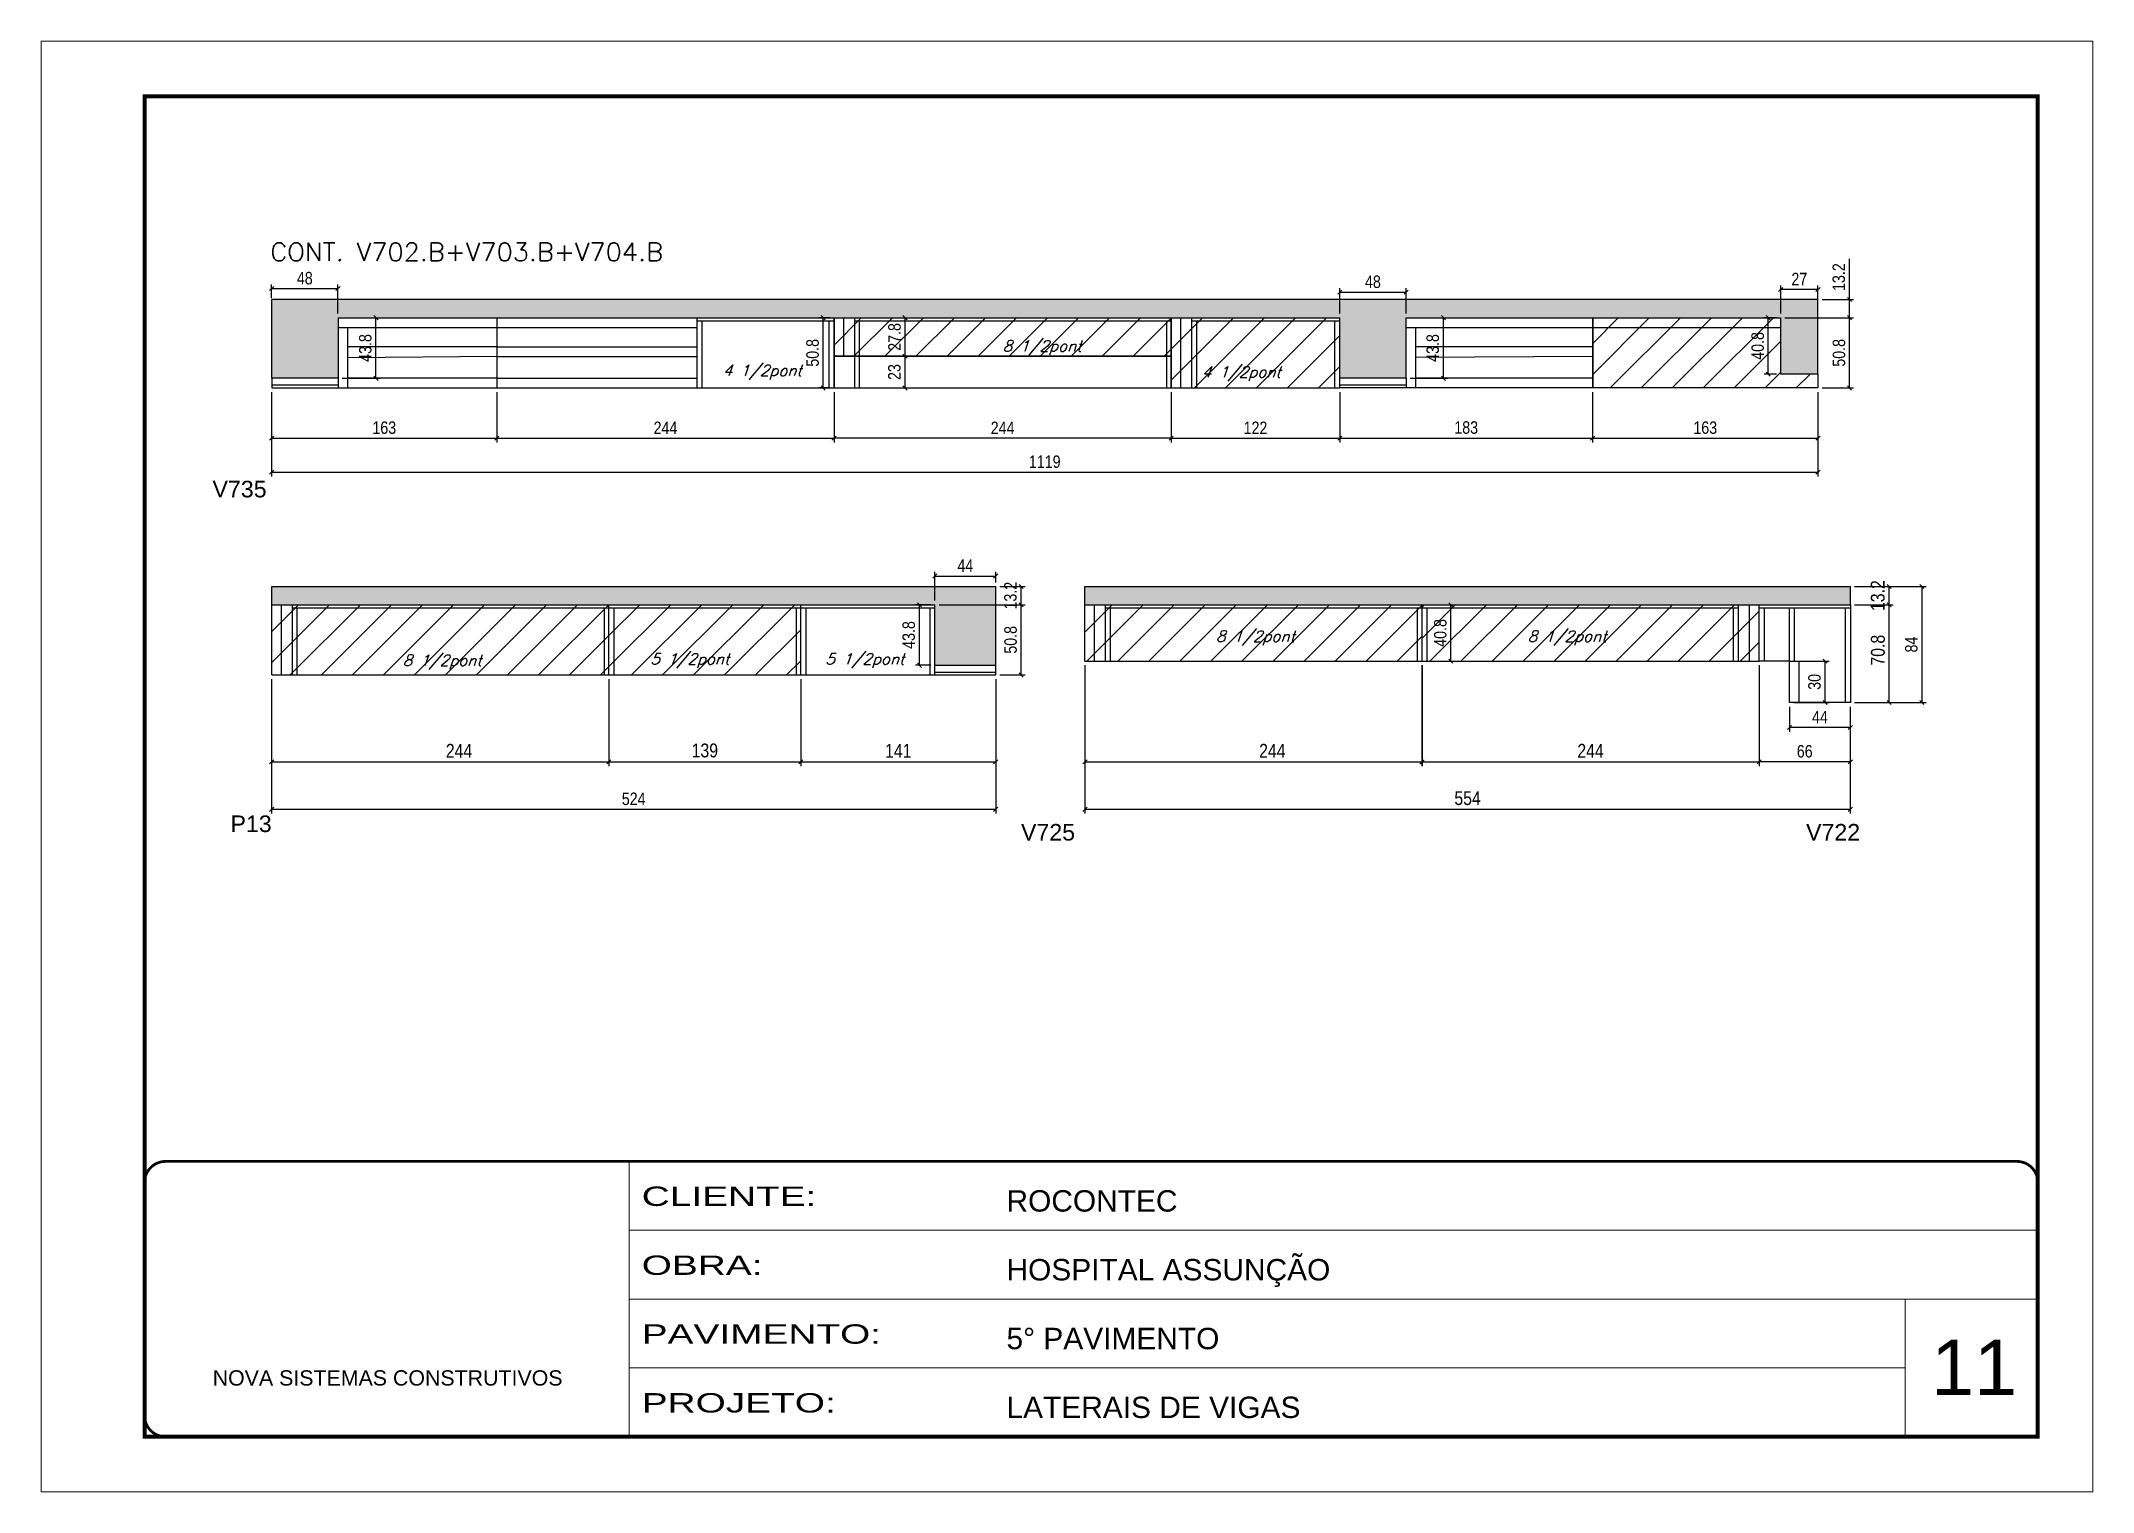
# Model space of a CAD drawing. Extents: x -20960 to -5926, y -2106 to 21915.
# Drawn here: x -9023 to -7538, y 18568 to 19618 of the extents above; entities that cross this region are included whole.
import ezdxf

# ---------------------------------------------------------------- set-up
doc = ezdxf.new("R2010")
doc.units = 0
doc.linetypes.add('CONTINUO', pattern=[0])
doc.linetypes.add('DASHED', pattern=[0.75, 0.5, -0.25])
for name, color, linetype in [('5', 5, 'Continuous'), ('COTA', 241, 'Continuous'), ('Painéis', 200, 'Continuous'), ('Reaproveitamento', 251, 'Continuous'), ('SARR_2.2x7', 40, 'Continuous'), ('SARR_3.5x7', 81, 'Continuous'), ('SARR_EDITAR', 141, 'Continuous'), ('texto', 7, 'Continuous')]:
    doc.layers.add(name, color=color, linetype=linetype)
for name, color, linetype, lineweight in [('CARIMBO', 255, 'Continuous', 9), ('Folhas', 255, 'Continuous', 9), ('Hachura', 251, 'Continuous', 9), ('SARRAFO DE PRESSAO', 251, 'DASHED', 9), ('Texto Seção', 7, 'Continuous', 15)]:
    doc.layers.add(name, color=color, linetype=linetype, lineweight=lineweight)
doc.styles.add('ARIAL', font='arial.ttf')
doc.styles.add('COTA TECNICA', font='techl___.ttf', dxfattribs={"height": 10})
doc.styles.add('COTA TECNICA-50', font='techl___.ttf', dxfattribs={"height": 9})
doc.styles.add('REGUA-120', font='ROMANS.shx', dxfattribs={"height": 15})
doc.styles.add('Romans', font='romans.shx')
doc.styles.get("Standard").update_dxf_attribs({"font": 'arial.ttf'})
doc.styles.add('Tecnologia', font='')
doc.styles.get('Tecnologia').set_extended_font_data('Forgotten Futurist')
doc.dimstyles.new('COTA PAINEL-50', dxfattribs={"dimtxt": 9, "dimasz": 3, "dimexe": 3, "dimexo": 3, "dimgap": 3, "dimtad": 1, "dimdec": 1, "dimzin": 12, "dimdsep": 46, "dimtxsty": 'COTA TECNICA-50', "dimblk1": 'OBLIQUE', "dimblk2": 'OBLIQUE', "dimsah": 1, "dimcen": 0.9, "dimclrd": 4, "dimclre": 4, "dimclrt": 240, "dimadec": 1, "dimazin": 3, "dimtfac": 1, "dimtdec": 1, "dimtmove": 0, "dimatfit": 3, "dimfxl": 1, "dimtolj": 1, "dimtzin": 12, "dimarcsym": 0})
doc.dimstyles.new('PAINEL', dxfattribs={"dimtxt": 10, "dimasz": 3, "dimexe": 3, "dimexo": 3, "dimgap": 3, "dimtad": 1, "dimdec": 1, "dimzin": 12, "dimdsep": 46, "dimtxsty": 'COTA TECNICA', "dimblk1": 'OBLIQUE', "dimblk2": 'OBLIQUE', "dimsah": 1, "dimcen": 0.9, "dimclrd": 4, "dimclre": 4, "dimclrt": 240, "dimadec": 1, "dimazin": 3, "dimtfac": 1, "dimtdec": 1, "dimtmove": 0, "dimatfit": 3, "dimfxl": 1, "dimtolj": 1, "dimtzin": 12, "dimarcsym": 0})
pattern_1 = [(45, (-3531.162, 1731.31), (-11.22532, 11.22532), [])]
pattern_2 = [(45, (-4656.934, 1523.6), (-11.22532, 11.22532), [])]

msp = doc.modelspace()

# ---------------------------------------------------------------- texts
at = {"layer": '5', "linetype": 'Continuous'}
for s, p in [('V735', (-8899.4, 19288)), ('P13', (-8886.38, 19045.81)), ('V725', (-8314.3, 19039.66)), ('V722', (-7746.13, 19039.66))]:
    msp.add_text(s, height=12, rotation=0.00004, dxfattribs=at).set_placement(p)
at = {"layer": 'CARIMBO', "style": 'ARIAL'}
msp.add_text('11', height=40, dxfattribs=at).set_placement((-7655.64, 18638.38))
at = {"layer": 'texto', "color": 2, "char_height": 8, "attachment_point": 5, "style": 'Romans'}
for s, insert in [('{\\Q19;\\C256;8 1/2pont}', (-8299.03, 19396.25)), ('{\\Q19;\\C256;4 1/2pont}', (-8501.5, 19378.51)), ('{\\Q19;\\C256;4 1/2pont}', (-8154.83, 19377.48)), ('{\\Q19;\\C256;8 1/2pont}', (-8144.66, 19186.17)), ('{\\Q19;\\C256;8 1/2pont}', (-7919.08, 19186.17)), ('{\\Q19;\\C256;8 1/2pont}', (-8733.17, 19168.74)), ('{\\Q19;\\C256;5 1/2pont}', (-8553.94, 19169.79)), ('{\\Q19;\\C256;5 1/2pont}', (-8427.25, 19169.79))]:
    msp.add_mtext(s, dxfattribs=dict(at, insert=insert))
at = {"layer": 'Texto Seção', "style": 'REGUA-120', "width": 1.05}
msp.add_text('CONT. V702.B+V703.B+V704.B', height=13, dxfattribs=at).set_placement((-8857.61, 19459.12))

# ---------------------------------------------------------------- blocks, each defined once
blk = doc.blocks.new('9999999999')
at = {"color": 30, "linetype": 'CONTINUO'}
for p, q in [((98564.6, 34230.2), (98564.6, 34429.4)), ((98564.6, 34379.6), (99584, 34379.6)), ((98564.6, 34329.8), (99488, 34329.8)), ((99584, 34329.8), (99488, 34329.8)), ((99488, 34329.8), (99488, 34230.2)), ((98564.6, 34280), (99488, 34280))]:
    blk.add_line(p, q, dxfattribs=at)
at = {"color": 30, "linetype": 'CONTINUO', "const_width": 2}
blk.add_lwpolyline([(99584, 34230.2), (99584, 34414.4, 0.414214), (99569, 34429.4), (98229, 34429.4, 0.414214), (98214, 34414.4), (98214, 34245.2, 0.414214), (98229, 34230.2), (99584, 34230.2)], format="xyb", dxfattribs=at)
at = {"layer": 'Folhas'}
blk.add_lwpolyline([(98139, 34190.2), (99624, 34190.2), (99624, 35240.2), (98139, 35240.2)], close=True, dxfattribs=at)
at = {"layer": 'Folhas', "color": 30, "const_width": 3}
blk.add_lwpolyline([(98214, 34230.2), (99584, 34230.2), (99584, 35200.2), (98214, 35200.2)], close=True, dxfattribs=at)
at = {"color": 7, "linetype": 'Continuous', "ltscale": 5, "style": 'ARIAL'}
for s, height, p in [('ROCONTEC', 15.48, (98837.7, 34393.1)), ('HOSPITAL ASSUNÇÃO', 15.483, (98837.7, 34343.3)), ('5° PAVIMENTO', 15.483, (98837.7, 34293.5)), ('NOVA SISTEMAS CONSTRUTIVOS', 11.059, (98263.2, 34267.2)), ('LATERAIS DE VIGAS', 15.483, (98837.7, 34243.7))]:
    blk.add_text(s, height=height, dxfattribs=at).set_placement(p)
at = {"layer": 'Folhas', "color": 7, "style": 'Tecnologia', "width": 1.5}
for s, p in [('CLIENTE:', (98573.7, 34397.2)), ('OBRA:', (98573.7, 34347.3)), ('PAVIMENTO:', (98573.7, 34297.5)), ('PROJETO:', (98573.7, 34247.7))]:
    blk.add_text(s, height=14, dxfattribs=at).set_placement(p)
blk = doc.blocks.new('_Oblique')
at = {"color": 0, "linetype": 'ByBlock', "lineweight": -2}
blk.add_line((-0.5, -0.5), (0.5, 0.5), dxfattribs=at)
blk = doc.blocks.new('*D180')
at = {"layer": 'COTA', "color": 4, "lineweight": -2, "transparency": 16777216}
for p, q in [((-7900.6, 19364.2), (-7900.6, 19327.8)), ((-7737.5, 19364.2), (-7737.5, 19327.8)), ((-7900.6, 19330.8), (-7737.5, 19330.8))]:
    blk.add_line(p, q, dxfattribs=at)
at = {"layer": 'Defpoints', "color": 0, "transparency": 16777216}
for p in [(-7900.6, 19367.2), (-7737.5, 19367.2), (-7737.5, 19330.8)]:
    blk.add_point(p, dxfattribs=at)
at = {"layer": 'COTA', "color": 4, "lineweight": -2, "transparency": 16777216, "xscale": 3, "yscale": 3, "zscale": 3, "rotation": 180}
blk.add_blockref('_Oblique', (-7900.6, 19330.8), dxfattribs=at)
at = {"layer": 'COTA', "color": 4, "lineweight": -2, "transparency": 16777216, "xscale": 3, "yscale": 3, "zscale": 3}
blk.add_blockref('_Oblique', (-7737.5, 19330.8), dxfattribs=at)
at = {"layer": 'COTA', "color": 240, "transparency": 16777216, "insert": (-7819.1, 19338.4), "char_height": 9, "attachment_point": 5, "style": 'COTA TECNICA-50'}
blk.add_mtext('\\A1;163', dxfattribs=at)
blk = doc.blocks.new('*D181')
at = {"layer": 'COTA', "color": 4, "lineweight": -2, "transparency": 16777216}
for p, q in [((-7761.5, 19418), (-7711.7, 19418)), ((-7714.7, 19367.2), (-7714.7, 19418)), ((-7734.5, 19367.2), (-7711.7, 19367.2))]:
    blk.add_line(p, q, dxfattribs=at)
at = {"layer": 'Defpoints', "color": 0, "transparency": 16777216}
for p in [(-7764.5, 19418), (-7714.7, 19418), (-7737.5, 19367.2)]:
    blk.add_point(p, dxfattribs=at)
at = {"layer": 'COTA', "color": 4, "lineweight": -2, "transparency": 16777216, "xscale": 3, "yscale": 3, "zscale": 3}
for p, rotation in [((-7714.7, 19418), 90), ((-7714.7, 19367.2), 270)]:
    blk.add_blockref('_Oblique', p, dxfattribs=dict(at, rotation=rotation))
at = {"layer": 'COTA', "color": 240, "transparency": 16777216, "insert": (-7722.3, 19392.6), "char_height": 9, "attachment_point": 5, "rotation": 90, "style": 'COTA TECNICA-50'}
blk.add_mtext('\\A1;50.8', dxfattribs=at)
blk = doc.blocks.new('*D212')
at = {"layer": 'COTA', "color": 4, "lineweight": -2, "transparency": 16777216}
for p, q in [((-8083.6, 19364.2), (-8083.6, 19327.8)), ((-7900.6, 19364.2), (-7900.6, 19327.8)), ((-8083.6, 19330.8), (-7900.6, 19330.8))]:
    blk.add_line(p, q, dxfattribs=at)
at = {"layer": 'Defpoints', "color": 0, "transparency": 16777216}
for p in [(-8083.6, 19367.2), (-7900.6, 19367.2), (-7900.6, 19330.8)]:
    blk.add_point(p, dxfattribs=at)
at = {"layer": 'COTA', "color": 4, "lineweight": -2, "transparency": 16777216, "xscale": 3, "yscale": 3, "zscale": 3, "rotation": 180}
blk.add_blockref('_Oblique', (-8083.6, 19330.8), dxfattribs=at)
at = {"layer": 'COTA', "color": 4, "lineweight": -2, "transparency": 16777216, "xscale": 3, "yscale": 3, "zscale": 3}
blk.add_blockref('_Oblique', (-7900.6, 19330.8), dxfattribs=at)
at = {"layer": 'COTA', "color": 240, "transparency": 16777216, "insert": (-7992.1, 19338.5), "char_height": 9, "attachment_point": 5, "style": 'COTA TECNICA-50'}
blk.add_mtext('\\A1;183', dxfattribs=at)
blk = doc.blocks.new('*D213')
at = {"layer": 'COTA', "color": 4, "lineweight": -2, "transparency": 16777216}
for p, q in [((-8032.6, 19418), (-8005.5, 19418)), ((-8008.5, 19374.2), (-8008.5, 19418)), ((-8032.6, 19374.2), (-8005.5, 19374.2))]:
    blk.add_line(p, q, dxfattribs=at)
at = {"layer": 'Defpoints', "color": 0, "transparency": 16777216}
for p in [(-8035.6, 19418), (-8008.5, 19418), (-8035.6, 19374.2)]:
    blk.add_point(p, dxfattribs=at)
at = {"layer": 'COTA', "color": 4, "lineweight": -2, "transparency": 16777216, "xscale": 3, "yscale": 3, "zscale": 3}
for p, rotation in [((-8008.5, 19418), 90), ((-8008.5, 19374.2), 270)]:
    blk.add_blockref('_Oblique', p, dxfattribs=dict(at, rotation=rotation))
at = {"layer": 'COTA', "color": 240, "transparency": 16777216, "insert": (-8016.3, 19396.1), "char_height": 9, "attachment_point": 5, "rotation": 90, "style": 'COTA TECNICA-50'}
blk.add_mtext('\\A1;43.8', dxfattribs=at)
blk = doc.blocks.new('*D214')
at = {"layer": 'COTA', "color": 4, "lineweight": -2, "transparency": 16777216}
for p, q in [((-8205.6, 19364.2), (-8205.6, 19327.8)), ((-8083.6, 19364.2), (-8083.6, 19327.8)), ((-8205.6, 19330.8), (-8083.6, 19330.8))]:
    blk.add_line(p, q, dxfattribs=at)
at = {"layer": 'Defpoints', "color": 0, "transparency": 16777216}
for p in [(-8205.6, 19367.2), (-8083.6, 19367.2), (-8083.6, 19330.8)]:
    blk.add_point(p, dxfattribs=at)
at = {"layer": 'COTA', "color": 4, "lineweight": -2, "transparency": 16777216, "xscale": 3, "yscale": 3, "zscale": 3, "rotation": 180}
blk.add_blockref('_Oblique', (-8205.6, 19330.8), dxfattribs=at)
at = {"layer": 'COTA', "color": 4, "lineweight": -2, "transparency": 16777216, "xscale": 3, "yscale": 3, "zscale": 3}
blk.add_blockref('_Oblique', (-8083.6, 19330.8), dxfattribs=at)
at = {"layer": 'COTA', "color": 240, "transparency": 16777216, "insert": (-8144.6, 19338.3), "char_height": 9, "attachment_point": 5, "style": 'COTA TECNICA-50'}
blk.add_mtext('\\A1;122', dxfattribs=at)
blk = doc.blocks.new('*D182')
at = {"layer": 'COTA', "color": 4, "lineweight": -2, "transparency": 16777216}
for p, q in [((-8449.6, 19364.2), (-8449.6, 19327.8)), ((-8205.6, 19364.2), (-8205.6, 19327.8)), ((-8205.6, 19330.8), (-8449.6, 19330.8))]:
    blk.add_line(p, q, dxfattribs=at)
at = {"layer": 'Defpoints', "color": 0, "transparency": 16777216}
for p in [(-8449.6, 19367.2), (-8205.6, 19367.2), (-8449.6, 19330.8)]:
    blk.add_point(p, dxfattribs=at)
at = {"layer": 'COTA', "color": 4, "lineweight": -2, "transparency": 16777216, "xscale": 3, "yscale": 3, "zscale": 3, "rotation": 180}
blk.add_blockref('_Oblique', (-8449.6, 19330.8), dxfattribs=at)
at = {"layer": 'COTA', "color": 4, "lineweight": -2, "transparency": 16777216, "xscale": 3, "yscale": 3, "zscale": 3}
blk.add_blockref('_Oblique', (-8205.6, 19330.8), dxfattribs=at)
at = {"layer": 'COTA', "color": 240, "transparency": 16777216, "insert": (-8327.6, 19338.3), "char_height": 9, "attachment_point": 5, "style": 'COTA TECNICA-50'}
blk.add_mtext('\\A1;244', dxfattribs=at)
blk = doc.blocks.new('*D215')
at = {"layer": 'COTA', "color": 4, "lineweight": -2, "transparency": 16777216}
for p, q in [((-8693.6, 19364.2), (-8693.6, 19327.8)), ((-8449.6, 19364.2), (-8449.6, 19327.8)), ((-8693.6, 19330.8), (-8449.6, 19330.8))]:
    blk.add_line(p, q, dxfattribs=at)
at = {"layer": 'Defpoints', "color": 0, "transparency": 16777216}
for p in [(-8693.6, 19367.2), (-8449.6, 19367.2), (-8449.6, 19330.8)]:
    blk.add_point(p, dxfattribs=at)
at = {"layer": 'COTA', "color": 4, "lineweight": -2, "transparency": 16777216, "xscale": 3, "yscale": 3, "zscale": 3, "rotation": 180}
blk.add_blockref('_Oblique', (-8693.6, 19330.8), dxfattribs=at)
at = {"layer": 'COTA', "color": 4, "lineweight": -2, "transparency": 16777216, "xscale": 3, "yscale": 3, "zscale": 3}
blk.add_blockref('_Oblique', (-8449.6, 19330.8), dxfattribs=at)
at = {"layer": 'COTA', "color": 240, "transparency": 16777216, "insert": (-8571.6, 19338.3), "char_height": 9, "attachment_point": 5, "style": 'COTA TECNICA-50'}
blk.add_mtext('\\A1;244', dxfattribs=at)
blk = doc.blocks.new('*D216')
at = {"layer": 'COTA', "color": 4, "lineweight": -2, "transparency": 16777216}
for p, q in [((-8805.6, 19418), (-8778.1, 19418)), ((-8781.1, 19374.2), (-8781.1, 19418)), ((-8805.6, 19374.2), (-8778.1, 19374.2))]:
    blk.add_line(p, q, dxfattribs=at)
at = {"layer": 'Defpoints', "color": 0, "transparency": 16777216}
for p in [(-8808.6, 19418), (-8781.1, 19418), (-8808.6, 19374.2)]:
    blk.add_point(p, dxfattribs=at)
at = {"layer": 'COTA', "color": 4, "lineweight": -2, "transparency": 16777216, "xscale": 3, "yscale": 3, "zscale": 3}
for p, rotation in [((-8781.1, 19418), 90), ((-8781.1, 19374.2), 270)]:
    blk.add_blockref('_Oblique', p, dxfattribs=dict(at, rotation=rotation))
at = {"layer": 'COTA', "color": 240, "transparency": 16777216, "insert": (-8788.8, 19396.1), "char_height": 9, "attachment_point": 5, "rotation": 90, "style": 'COTA TECNICA-50'}
blk.add_mtext('\\A1;43.8', dxfattribs=at)
blk = doc.blocks.new('*D217')
at = {"layer": 'COTA', "color": 4, "lineweight": -2, "transparency": 16777216}
for p, q in [((-8856.6, 19432.2), (-8856.6, 19442.1)), ((-8856.6, 19439.1), (-8808.6, 19439.1)), ((-8808.6, 19421), (-8808.6, 19442.1))]:
    blk.add_line(p, q, dxfattribs=at)
at = {"layer": 'Defpoints', "color": 0, "transparency": 16777216}
for p in [(-8808.6, 19439.1), (-8856.6, 19429.2), (-8808.6, 19418)]:
    blk.add_point(p, dxfattribs=at)
at = {"layer": 'COTA', "color": 4, "lineweight": -2, "transparency": 16777216, "xscale": 3, "yscale": 3, "zscale": 3, "rotation": 180}
blk.add_blockref('_Oblique', (-8856.6, 19439.1), dxfattribs=at)
at = {"layer": 'COTA', "color": 4, "lineweight": -2, "transparency": 16777216, "xscale": 3, "yscale": 3, "zscale": 3}
blk.add_blockref('_Oblique', (-8808.6, 19439.1), dxfattribs=at)
at = {"layer": 'COTA', "color": 240, "transparency": 16777216, "insert": (-8832.6, 19446.6), "char_height": 9, "attachment_point": 5, "style": 'COTA TECNICA-50'}
blk.add_mtext('\\A1;48', dxfattribs=at)
blk = doc.blocks.new('*D218')
at = {"layer": 'COTA', "color": 4, "lineweight": -2, "transparency": 16777216}
for p, q in [((-8083.6, 19421), (-8083.6, 19439.5)), ((-8035.6, 19421), (-8035.6, 19439.5)), ((-8083.6, 19436.5), (-8035.6, 19436.5))]:
    blk.add_line(p, q, dxfattribs=at)
at = {"layer": 'Defpoints', "color": 0, "transparency": 16777216}
for p in [(-8035.6, 19436.5), (-8083.6, 19418), (-8035.6, 19418)]:
    blk.add_point(p, dxfattribs=at)
at = {"layer": 'COTA', "color": 4, "lineweight": -2, "transparency": 16777216, "xscale": 3, "yscale": 3, "zscale": 3, "rotation": 180}
blk.add_blockref('_Oblique', (-8083.6, 19436.5), dxfattribs=at)
at = {"layer": 'COTA', "color": 4, "lineweight": -2, "transparency": 16777216, "xscale": 3, "yscale": 3, "zscale": 3}
blk.add_blockref('_Oblique', (-8035.6, 19436.5), dxfattribs=at)
at = {"layer": 'COTA', "color": 240, "transparency": 16777216, "insert": (-8059.6, 19444), "char_height": 9, "attachment_point": 5, "style": 'COTA TECNICA-50'}
blk.add_mtext('\\A1;48', dxfattribs=at)
blk = doc.blocks.new('*D219')
at = {"layer": 'COTA', "color": 4, "lineweight": -2, "transparency": 16777216}
for p, q in [((-8856.6, 19364.2), (-8856.6, 19327.8)), ((-8693.6, 19364.2), (-8693.6, 19327.8)), ((-8856.6, 19330.8), (-8693.6, 19330.8))]:
    blk.add_line(p, q, dxfattribs=at)
at = {"layer": 'Defpoints', "color": 0, "transparency": 16777216}
for p in [(-8856.6, 19367.2), (-8693.6, 19367.2), (-8693.6, 19330.8)]:
    blk.add_point(p, dxfattribs=at)
at = {"layer": 'COTA', "color": 4, "lineweight": -2, "transparency": 16777216, "xscale": 3, "yscale": 3, "zscale": 3, "rotation": 180}
blk.add_blockref('_Oblique', (-8856.6, 19330.8), dxfattribs=at)
at = {"layer": 'COTA', "color": 4, "lineweight": -2, "transparency": 16777216, "xscale": 3, "yscale": 3, "zscale": 3}
blk.add_blockref('_Oblique', (-8693.6, 19330.8), dxfattribs=at)
at = {"layer": 'COTA', "color": 240, "transparency": 16777216, "insert": (-8775.1, 19338.4), "char_height": 9, "attachment_point": 5, "style": 'COTA TECNICA-50'}
blk.add_mtext('\\A1;163', dxfattribs=at)
blk = doc.blocks.new('*D205')
at = {"layer": 'COTA', "color": 4, "lineweight": -2, "ltscale": 25, "transparency": 16777216}
for p, q in [((-8268, 19166.5), (-8268, 19093.6)), ((-8024, 19166.5), (-8024, 19093.6)), ((-8268, 19096.6), (-8024, 19096.6))]:
    blk.add_line(p, q, dxfattribs=at)
at = {"layer": 'Defpoints', "color": 0, "ltscale": 25, "transparency": 16777216}
for p in [(-8268, 19169.5), (-8024, 19169.5), (-8024, 19096.6)]:
    blk.add_point(p, dxfattribs=at)
at = {"layer": 'COTA', "color": 4, "lineweight": -2, "ltscale": 25, "transparency": 16777216, "xscale": 3, "yscale": 3, "zscale": 3, "rotation": 180}
blk.add_blockref('_Oblique', (-8268, 19096.6), dxfattribs=at)
at = {"layer": 'COTA', "color": 4, "lineweight": -2, "ltscale": 25, "transparency": 16777216, "xscale": 3, "yscale": 3, "zscale": 3}
blk.add_blockref('_Oblique', (-8024, 19096.6), dxfattribs=at)
at = {"layer": 'COTA', "color": 240, "ltscale": 25, "transparency": 16777216, "insert": (-8132.4, 19104.6), "char_height": 10, "attachment_point": 5, "style": 'COTA TECNICA'}
blk.add_mtext('\\A1;244', dxfattribs=at)
blk = doc.blocks.new('*D175')
at = {"layer": 'COTA', "color": 4, "lineweight": -2, "ltscale": 25, "transparency": 16777216}
for p, q in [((-7711.1, 19210.3), (-7683, 19210.3)), ((-7686, 19139.5), (-7686, 19210.3)), ((-7711.1, 19139.5), (-7683, 19139.5))]:
    blk.add_line(p, q, dxfattribs=at)
at = {"layer": 'Defpoints', "color": 0, "ltscale": 25, "transparency": 16777216}
for p in [(-7714.1, 19210.3), (-7686, 19210.3), (-7714.1, 19139.5)]:
    blk.add_point(p, dxfattribs=at)
at = {"layer": 'COTA', "color": 4, "lineweight": -2, "ltscale": 25, "transparency": 16777216, "xscale": 3, "yscale": 3, "zscale": 3}
for p, rotation in [((-7686, 19210.3), 90), ((-7686, 19139.5), 270)]:
    blk.add_blockref('_Oblique', p, dxfattribs=dict(at, rotation=rotation))
at = {"layer": 'COTA', "color": 240, "ltscale": 25, "transparency": 16777216, "insert": (-7694.1, 19177.4), "char_height": 10, "attachment_point": 5, "rotation": 90, "style": 'COTA TECNICA'}
blk.add_mtext('\\A1;70.8', dxfattribs=at)
blk = doc.blocks.new('*D206')
at = {"layer": 'COTA', "color": 4, "lineweight": -2, "ltscale": 25, "transparency": 16777216}
for p, q in [((-8024.1, 19166.5), (-8024.1, 19093.6)), ((-7780.1, 19166.5), (-7780.1, 19093.6)), ((-8024.1, 19096.6), (-7780.1, 19096.6))]:
    blk.add_line(p, q, dxfattribs=at)
at = {"layer": 'Defpoints', "color": 0, "ltscale": 25, "transparency": 16777216}
for p in [(-8024.1, 19169.5), (-7780.1, 19169.5), (-7780.1, 19096.6)]:
    blk.add_point(p, dxfattribs=at)
at = {"layer": 'COTA', "color": 4, "lineweight": -2, "ltscale": 25, "transparency": 16777216, "xscale": 3, "yscale": 3, "zscale": 3, "rotation": 180}
blk.add_blockref('_Oblique', (-8024.1, 19096.6), dxfattribs=at)
at = {"layer": 'COTA', "color": 4, "lineweight": -2, "ltscale": 25, "transparency": 16777216, "xscale": 3, "yscale": 3, "zscale": 3}
blk.add_blockref('_Oblique', (-7780.1, 19096.6), dxfattribs=at)
at = {"layer": 'COTA', "color": 240, "ltscale": 25, "transparency": 16777216, "insert": (-7902.1, 19104.6), "char_height": 10, "attachment_point": 5, "style": 'COTA TECNICA'}
blk.add_mtext('\\A1;244', dxfattribs=at)
blk = doc.blocks.new('*D207')
at = {"layer": 'COTA', "color": 4, "lineweight": -2, "ltscale": 25, "transparency": 16777216}
for p, q in [((-8268, 19166.5), (-8268, 19059.2)), ((-7714.1, 19136.5), (-7714.1, 19059.2)), ((-7714.1, 19062.2), (-8268, 19062.2))]:
    blk.add_line(p, q, dxfattribs=at)
at = {"layer": 'Defpoints', "color": 0, "ltscale": 25, "transparency": 16777216}
for p in [(-8268, 19169.5), (-7714.1, 19139.5), (-8268, 19062.2)]:
    blk.add_point(p, dxfattribs=at)
at = {"layer": 'COTA', "color": 4, "lineweight": -2, "ltscale": 25, "transparency": 16777216, "xscale": 3, "yscale": 3, "zscale": 3, "rotation": 180}
blk.add_blockref('_Oblique', (-8268, 19062.2), dxfattribs=at)
at = {"layer": 'COTA', "color": 4, "lineweight": -2, "ltscale": 25, "transparency": 16777216, "xscale": 3, "yscale": 3, "zscale": 3}
blk.add_blockref('_Oblique', (-7714.1, 19062.2), dxfattribs=at)
at = {"layer": 'COTA', "color": 240, "ltscale": 25, "transparency": 16777216, "insert": (-7991.1, 19070.3), "char_height": 10, "attachment_point": 5, "style": 'COTA TECNICA'}
blk.add_mtext('\\A1;554', dxfattribs=at)
blk = doc.blocks.new('*D176')
at = {"layer": 'COTA', "color": 4, "lineweight": -2, "ltscale": 25, "transparency": 16777216}
for p, q in [((-7711.1, 19223.5), (-7683, 19223.5)), ((-7686, 19210.3), (-7686, 19223.5)), ((-7711.1, 19210.3), (-7683, 19210.3))]:
    blk.add_line(p, q, dxfattribs=at)
at = {"layer": 'Defpoints', "color": 0, "ltscale": 25, "transparency": 16777216}
for p in [(-7714.1, 19223.5), (-7686, 19223.5), (-7714.1, 19210.3)]:
    blk.add_point(p, dxfattribs=at)
at = {"layer": 'COTA', "color": 4, "lineweight": -2, "ltscale": 25, "transparency": 16777216, "xscale": 3, "yscale": 3, "zscale": 3}
for p, rotation in [((-7686, 19223.5), 90), ((-7686, 19210.3), 270)]:
    blk.add_blockref('_Oblique', p, dxfattribs=dict(at, rotation=rotation))
at = {"layer": 'COTA', "color": 240, "ltscale": 25, "transparency": 16777216, "insert": (-7694.2, 19216.9), "char_height": 10, "attachment_point": 5, "rotation": 90, "style": 'COTA TECNICA'}
blk.add_mtext('\\A1;13.2', dxfattribs=at)
blk = doc.blocks.new('*D177')
at = {"layer": 'COTA', "color": 4, "lineweight": -2, "transparency": 16777216}
for p, q in [((-7711.1, 19223.5), (-7659.3, 19223.5)), ((-7662.3, 19223.5), (-7662.3, 19139.5)), ((-7711.1, 19139.5), (-7659.3, 19139.5))]:
    blk.add_line(p, q, dxfattribs=at)
at = {"layer": 'Defpoints', "color": 0, "transparency": 16777216}
for p in [(-7714.1, 19223.5), (-7714.1, 19139.5), (-7662.3, 19139.5)]:
    blk.add_point(p, dxfattribs=at)
at = {"layer": 'COTA', "color": 4, "lineweight": -2, "transparency": 16777216, "xscale": 3, "yscale": 3, "zscale": 3}
for p, rotation in [((-7662.3, 19223.5), 90), ((-7662.3, 19139.5), 270)]:
    blk.add_blockref('_Oblique', p, dxfattribs=dict(at, rotation=rotation))
at = {"layer": 'COTA', "color": 240, "transparency": 16777216, "insert": (-7669.9, 19181.5), "char_height": 9, "attachment_point": 5, "rotation": 90, "style": 'COTA TECNICA-50'}
blk.add_mtext('\\A1;84', dxfattribs=at)
blk = doc.blocks.new('*D178')
at = {"layer": 'COTA', "color": 4, "lineweight": -2, "transparency": 16777216}
for p, q in [((-7758.1, 19136.5), (-7758.1, 19118.4)), ((-7714.1, 19136.5), (-7714.1, 19118.4)), ((-7714.1, 19121.4), (-7758.1, 19121.4))]:
    blk.add_line(p, q, dxfattribs=at)
at = {"layer": 'Defpoints', "color": 0, "transparency": 16777216}
for p in [(-7758.1, 19139.5), (-7714.1, 19139.5), (-7758.1, 19121.4)]:
    blk.add_point(p, dxfattribs=at)
at = {"layer": 'COTA', "color": 4, "lineweight": -2, "transparency": 16777216, "xscale": 3, "yscale": 3, "zscale": 3, "rotation": 180}
blk.add_blockref('_Oblique', (-7758.1, 19121.4), dxfattribs=at)
at = {"layer": 'COTA', "color": 4, "lineweight": -2, "transparency": 16777216, "xscale": 3, "yscale": 3, "zscale": 3}
blk.add_blockref('_Oblique', (-7714.1, 19121.4), dxfattribs=at)
at = {"layer": 'COTA', "color": 240, "transparency": 16777216, "insert": (-7736.1, 19129), "char_height": 9, "attachment_point": 5, "style": 'COTA TECNICA-50'}
blk.add_mtext('\\A1;44', dxfattribs=at)
blk = doc.blocks.new('*D179')
at = {"layer": 'COTA', "color": 4, "lineweight": -2, "transparency": 16777216}
for p, q in [((-7780.1, 19166.5), (-7780.1, 19093.6)), ((-7714.1, 19136.5), (-7714.1, 19093.6)), ((-7714.1, 19096.6), (-7780.1, 19096.6))]:
    blk.add_line(p, q, dxfattribs=at)
at = {"layer": 'Defpoints', "color": 0, "transparency": 16777216}
for p in [(-7780.1, 19169.5), (-7714.1, 19139.5), (-7780.1, 19096.6)]:
    blk.add_point(p, dxfattribs=at)
at = {"layer": 'COTA', "color": 4, "lineweight": -2, "transparency": 16777216, "xscale": 3, "yscale": 3, "zscale": 3, "rotation": 180}
blk.add_blockref('_Oblique', (-7780.1, 19096.6), dxfattribs=at)
at = {"layer": 'COTA', "color": 4, "lineweight": -2, "transparency": 16777216, "xscale": 3, "yscale": 3, "zscale": 3}
blk.add_blockref('_Oblique', (-7714.1, 19096.6), dxfattribs=at)
at = {"layer": 'COTA', "color": 240, "transparency": 16777216, "insert": (-7747.1, 19104.2), "char_height": 9, "attachment_point": 5, "style": 'COTA TECNICA-50'}
blk.add_mtext('\\A1;66', dxfattribs=at)
blk = doc.blocks.new('*D198')
at = {"layer": 'COTA', "color": 4, "lineweight": -2, "ltscale": 25, "transparency": 16777216}
for p, q in [((-8856.6, 19156.5), (-8856.6, 19093.6)), ((-8612.6, 19156.5), (-8612.6, 19093.6)), ((-8856.6, 19096.6), (-8612.6, 19096.6))]:
    blk.add_line(p, q, dxfattribs=at)
at = {"layer": 'Defpoints', "color": 0, "ltscale": 25, "transparency": 16777216}
for p in [(-8856.6, 19159.5), (-8612.6, 19159.5), (-8612.6, 19096.6)]:
    blk.add_point(p, dxfattribs=at)
at = {"layer": 'COTA', "color": 4, "lineweight": -2, "ltscale": 25, "transparency": 16777216, "xscale": 3, "yscale": 3, "zscale": 3, "rotation": 180}
blk.add_blockref('_Oblique', (-8856.6, 19096.6), dxfattribs=at)
at = {"layer": 'COTA', "color": 4, "lineweight": -2, "ltscale": 25, "transparency": 16777216, "xscale": 3, "yscale": 3, "zscale": 3}
blk.add_blockref('_Oblique', (-8612.6, 19096.6), dxfattribs=at)
at = {"layer": 'COTA', "color": 240, "ltscale": 25, "transparency": 16777216, "insert": (-8721, 19104.6), "char_height": 10, "attachment_point": 5, "style": 'COTA TECNICA'}
blk.add_mtext('\\A1;244', dxfattribs=at)
blk = doc.blocks.new('*D199')
at = {"layer": 'COTA', "color": 4, "lineweight": -2, "ltscale": 25, "transparency": 16777216}
for p, q in [((-8612.6, 19156.5), (-8612.6, 19093.6)), ((-8473.6, 19156.5), (-8473.6, 19093.6)), ((-8612.6, 19096.6), (-8473.6, 19096.6))]:
    blk.add_line(p, q, dxfattribs=at)
at = {"layer": 'Defpoints', "color": 0, "ltscale": 25, "transparency": 16777216}
for p in [(-8612.6, 19159.5), (-8473.6, 19159.5), (-8473.6, 19096.6)]:
    blk.add_point(p, dxfattribs=at)
at = {"layer": 'COTA', "color": 4, "lineweight": -2, "ltscale": 25, "transparency": 16777216, "xscale": 3, "yscale": 3, "zscale": 3, "rotation": 180}
blk.add_blockref('_Oblique', (-8612.6, 19096.6), dxfattribs=at)
at = {"layer": 'COTA', "color": 4, "lineweight": -2, "ltscale": 25, "transparency": 16777216, "xscale": 3, "yscale": 3, "zscale": 3}
blk.add_blockref('_Oblique', (-8473.6, 19096.6), dxfattribs=at)
at = {"layer": 'COTA', "color": 240, "ltscale": 25, "transparency": 16777216, "insert": (-8543.1, 19104.8), "char_height": 10, "attachment_point": 5, "style": 'COTA TECNICA'}
blk.add_mtext('\\A1;139', dxfattribs=at)
blk = doc.blocks.new('*D200')
at = {"layer": 'COTA', "color": 4, "lineweight": -2, "ltscale": 25, "transparency": 16777216}
for p, q in [((-8473.6, 19156.5), (-8473.6, 19093.6)), ((-8332.6, 19156.5), (-8332.6, 19093.6)), ((-8473.6, 19096.6), (-8332.6, 19096.6))]:
    blk.add_line(p, q, dxfattribs=at)
at = {"layer": 'Defpoints', "color": 0, "ltscale": 25, "transparency": 16777216}
for p in [(-8473.6, 19159.5), (-8332.6, 19159.5), (-8332.6, 19096.6)]:
    blk.add_point(p, dxfattribs=at)
at = {"layer": 'COTA', "color": 4, "lineweight": -2, "ltscale": 25, "transparency": 16777216, "xscale": 3, "yscale": 3, "zscale": 3, "rotation": 180}
blk.add_blockref('_Oblique', (-8473.6, 19096.6), dxfattribs=at)
at = {"layer": 'COTA', "color": 4, "lineweight": -2, "ltscale": 25, "transparency": 16777216, "xscale": 3, "yscale": 3, "zscale": 3}
blk.add_blockref('_Oblique', (-8332.6, 19096.6), dxfattribs=at)
at = {"layer": 'COTA', "color": 240, "ltscale": 25, "transparency": 16777216, "insert": (-8403.1, 19104.6), "char_height": 10, "attachment_point": 5, "style": 'COTA TECNICA'}
blk.add_mtext('\\A1;141', dxfattribs=at)
blk = doc.blocks.new('*D201')
at = {"layer": 'COTA', "color": 4, "lineweight": -2, "transparency": 16777216}
for p, q in [((-8379.6, 19210.3), (-8390.7, 19210.3)), ((-8387.7, 19166.5), (-8387.7, 19210.3)), ((-8379.6, 19166.5), (-8390.7, 19166.5))]:
    blk.add_line(p, q, dxfattribs=at)
at = {"layer": 'Defpoints', "color": 0, "transparency": 16777216}
for p in [(-8387.7, 19210.3), (-8376.6, 19210.3), (-8376.6, 19166.5)]:
    blk.add_point(p, dxfattribs=at)
at = {"layer": 'COTA', "color": 4, "lineweight": -2, "transparency": 16777216, "xscale": 3, "yscale": 3, "zscale": 3}
for p, rotation in [((-8387.7, 19210.3), 90), ((-8387.7, 19166.5), 270)]:
    blk.add_blockref('_Oblique', p, dxfattribs=dict(at, rotation=rotation))
at = {"layer": 'COTA', "color": 240, "transparency": 16777216, "insert": (-8395.5, 19188.4), "char_height": 9, "attachment_point": 5, "rotation": 90, "style": 'COTA TECNICA-50'}
blk.add_mtext('\\A1;43.8', dxfattribs=at)
blk = doc.blocks.new('*D202')
at = {"layer": 'COTA', "color": 4, "lineweight": -2, "transparency": 16777216}
for p, q in [((-8376.6, 19213.3), (-8376.6, 19234.1)), ((-8376.6, 19231.1), (-8332.6, 19231.1)), ((-8332.6, 19226.5), (-8332.6, 19234.1))]:
    blk.add_line(p, q, dxfattribs=at)
at = {"layer": 'Defpoints', "color": 0, "transparency": 16777216}
for p in [(-8332.6, 19231.1), (-8332.6, 19223.5), (-8376.6, 19210.3)]:
    blk.add_point(p, dxfattribs=at)
at = {"layer": 'COTA', "color": 4, "lineweight": -2, "transparency": 16777216, "xscale": 3, "yscale": 3, "zscale": 3, "rotation": 180}
blk.add_blockref('_Oblique', (-8376.6, 19231.1), dxfattribs=at)
at = {"layer": 'COTA', "color": 4, "lineweight": -2, "transparency": 16777216, "xscale": 3, "yscale": 3, "zscale": 3}
blk.add_blockref('_Oblique', (-8332.6, 19231.1), dxfattribs=at)
at = {"layer": 'COTA', "color": 240, "transparency": 16777216, "insert": (-8354.6, 19238.6), "char_height": 9, "attachment_point": 5, "style": 'COTA TECNICA-50'}
blk.add_mtext('\\A1;44', dxfattribs=at)
blk = doc.blocks.new('*D208')
at = {"layer": 'COTA', "color": 4, "lineweight": -2, "transparency": 16777216}
for p, q in [((-8409.5, 19390.2), (-8395.2, 19390.2)), ((-8398.2, 19367.2), (-8398.2, 19390.2)), ((-8409.5, 19367.2), (-8395.2, 19367.2))]:
    blk.add_line(p, q, dxfattribs=at)
at = {"layer": 'Defpoints', "color": 0, "transparency": 16777216}
for p in [(-8412.5, 19390.2), (-8398.2, 19390.2), (-8412.5, 19367.2)]:
    blk.add_point(p, dxfattribs=at)
at = {"layer": 'COTA', "color": 4, "lineweight": -2, "transparency": 16777216, "xscale": 3, "yscale": 3, "zscale": 3}
for p, rotation in [((-8398.2, 19390.2), 90), ((-8398.2, 19367.2), 270)]:
    blk.add_blockref('_Oblique', p, dxfattribs=dict(at, rotation=rotation))
at = {"layer": 'COTA', "color": 240, "transparency": 16777216, "insert": (-8405.9, 19378.7), "char_height": 9, "attachment_point": 5, "rotation": 90, "style": 'COTA TECNICA-50'}
blk.add_mtext('\\A1;23', dxfattribs=at)
blk = doc.blocks.new('*D209')
at = {"layer": 'COTA', "color": 4, "lineweight": -2, "transparency": 16777216}
for p, q in [((-8398.2, 19390.2), (-8398.2, 19418)), ((-8409.5, 19390.2), (-8395.2, 19390.2))]:
    blk.add_line(p, q, dxfattribs=at)
at = {"layer": 'Defpoints', "color": 0, "transparency": 16777216}
for p in [(-8398.2, 19418), (-8398.2, 19418), (-8412.5, 19390.2)]:
    blk.add_point(p, dxfattribs=at)
at = {"layer": 'COTA', "color": 4, "lineweight": -2, "transparency": 16777216, "xscale": 3, "yscale": 3, "zscale": 3}
for p, rotation in [((-8398.2, 19418), 90), ((-8398.2, 19390.2), 270)]:
    blk.add_blockref('_Oblique', p, dxfattribs=dict(at, rotation=rotation))
at = {"layer": 'COTA', "color": 240, "transparency": 16777216, "insert": (-8405.8, 19404.1), "char_height": 9, "attachment_point": 5, "rotation": 90, "style": 'COTA TECNICA-50'}
blk.add_mtext('\\A1;27.8', dxfattribs=at)
blk = doc.blocks.new('*D192')
at = {"layer": 'COTA', "color": 4, "lineweight": -2, "transparency": 16777216}
for p, q in [((-8452.6, 19418), (-8460.5, 19418)), ((-8457.5, 19367.2), (-8457.5, 19418)), ((-8452.6, 19367.2), (-8460.5, 19367.2))]:
    blk.add_line(p, q, dxfattribs=at)
at = {"layer": 'Defpoints', "color": 0, "transparency": 16777216}
for p in [(-8457.5, 19418), (-8449.6, 19418), (-8449.6, 19367.2)]:
    blk.add_point(p, dxfattribs=at)
at = {"layer": 'COTA', "color": 4, "lineweight": -2, "transparency": 16777216, "xscale": 3, "yscale": 3, "zscale": 3}
for p, rotation in [((-8457.5, 19418), 90), ((-8457.5, 19367.2), 270)]:
    blk.add_blockref('_Oblique', p, dxfattribs=dict(at, rotation=rotation))
at = {"layer": 'COTA', "color": 240, "transparency": 16777216, "insert": (-8465.1, 19392.6), "char_height": 9, "attachment_point": 5, "rotation": 90, "style": 'COTA TECNICA-50'}
blk.add_mtext('\\A1;50.8', dxfattribs=at)
blk = doc.blocks.new('*D193')
at = {"layer": 'COTA', "color": 4, "lineweight": -2, "transparency": 16777216}
for p, q in [((-8373.6, 19210.3), (-8311.2, 19210.3)), ((-8314.2, 19159.5), (-8314.2, 19210.3)), ((-8329.6, 19159.5), (-8311.2, 19159.5))]:
    blk.add_line(p, q, dxfattribs=at)
at = {"layer": 'Defpoints', "color": 0, "transparency": 16777216}
for p in [(-8376.6, 19210.3), (-8314.2, 19210.3), (-8332.6, 19159.5)]:
    blk.add_point(p, dxfattribs=at)
at = {"layer": 'COTA', "color": 4, "lineweight": -2, "transparency": 16777216, "xscale": 3, "yscale": 3, "zscale": 3}
for p, rotation in [((-8314.2, 19210.3), 90), ((-8314.2, 19159.5), 270)]:
    blk.add_blockref('_Oblique', p, dxfattribs=dict(at, rotation=rotation))
at = {"layer": 'COTA', "color": 240, "transparency": 16777216, "insert": (-8321.8, 19184.9), "char_height": 9, "attachment_point": 5, "rotation": 90, "style": 'COTA TECNICA-50'}
blk.add_mtext('\\A1;50.8', dxfattribs=at)
blk = doc.blocks.new('*D174')
at = {"layer": 'COTA', "color": 4, "lineweight": -2, "transparency": 16777216}
for p, q in [((-8329.6, 19223.5), (-8311.2, 19223.5)), ((-8314.2, 19210.3), (-8314.2, 19223.5)), ((-8373.6, 19210.3), (-8311.2, 19210.3))]:
    blk.add_line(p, q, dxfattribs=at)
at = {"layer": 'Defpoints', "color": 0, "transparency": 16777216}
for p in [(-8332.6, 19223.5), (-8314.2, 19223.5), (-8376.6, 19210.3)]:
    blk.add_point(p, dxfattribs=at)
at = {"layer": 'COTA', "color": 4, "lineweight": -2, "transparency": 16777216, "xscale": 3, "yscale": 3, "zscale": 3}
for p, rotation in [((-8314.2, 19223.5), 90), ((-8314.2, 19210.3), 270)]:
    blk.add_blockref('_Oblique', p, dxfattribs=dict(at, rotation=rotation))
at = {"layer": 'COTA', "color": 240, "transparency": 16777216, "insert": (-8321.9, 19216.9), "char_height": 9, "attachment_point": 5, "rotation": 90, "style": 'COTA TECNICA-50'}
blk.add_mtext('\\A1;13.2', dxfattribs=at)
blk = doc.blocks.new('*D194')
at = {"layer": 'COTA', "color": 4, "lineweight": -2, "transparency": 16777216}
for p, q in [((-8021.1, 19210.3), (-8000.2, 19210.3)), ((-8003.2, 19169.5), (-8003.2, 19210.3)), ((-8021.1, 19169.5), (-8000.2, 19169.5))]:
    blk.add_line(p, q, dxfattribs=at)
at = {"layer": 'Defpoints', "color": 0, "transparency": 16777216}
for p in [(-8024.1, 19210.3), (-8003.2, 19210.3), (-8024.1, 19169.5)]:
    blk.add_point(p, dxfattribs=at)
at = {"layer": 'COTA', "color": 4, "lineweight": -2, "transparency": 16777216, "xscale": 3, "yscale": 3, "zscale": 3}
for p, rotation in [((-8003.2, 19210.3), 90), ((-8003.2, 19169.5), 270)]:
    blk.add_blockref('_Oblique', p, dxfattribs=dict(at, rotation=rotation))
at = {"layer": 'COTA', "color": 240, "transparency": 16777216, "insert": (-8010.8, 19189.9), "char_height": 9, "attachment_point": 5, "rotation": 90, "style": 'COTA TECNICA-50'}
blk.add_mtext('\\A1;40.8', dxfattribs=at)
blk = doc.blocks.new('*D195')
at = {"layer": 'COTA', "color": 4, "lineweight": -2, "transparency": 16777216}
for p, q in [((-8856.6, 19156.5), (-8856.6, 19059.2)), ((-8332.6, 19156.5), (-8332.6, 19059.2)), ((-8332.6, 19062.2), (-8856.6, 19062.2))]:
    blk.add_line(p, q, dxfattribs=at)
at = {"layer": 'Defpoints', "color": 0, "transparency": 16777216}
for p in [(-8856.6, 19159.5), (-8332.6, 19159.5), (-8856.6, 19062.2)]:
    blk.add_point(p, dxfattribs=at)
at = {"layer": 'COTA', "color": 4, "lineweight": -2, "transparency": 16777216, "xscale": 3, "yscale": 3, "zscale": 3, "rotation": 180}
blk.add_blockref('_Oblique', (-8856.6, 19062.2), dxfattribs=at)
at = {"layer": 'COTA', "color": 4, "lineweight": -2, "transparency": 16777216, "xscale": 3, "yscale": 3, "zscale": 3}
blk.add_blockref('_Oblique', (-8332.6, 19062.2), dxfattribs=at)
at = {"layer": 'COTA', "color": 240, "transparency": 16777216, "insert": (-8594.6, 19069.8), "char_height": 9, "attachment_point": 5, "style": 'COTA TECNICA-50'}
blk.add_mtext('\\A1;524', dxfattribs=at)
blk = doc.blocks.new('*D196')
at = {"layer": 'COTA', "color": 4, "lineweight": -2, "transparency": 16777216}
for p, q in [((-8856.6, 19364.2), (-8856.6, 19303.2)), ((-7737.5, 19364.2), (-7737.5, 19303.2)), ((-8856.6, 19306.2), (-7737.5, 19306.2))]:
    blk.add_line(p, q, dxfattribs=at)
at = {"layer": 'Defpoints', "color": 0, "transparency": 16777216}
for p in [(-8856.6, 19367.2), (-7737.5, 19367.2), (-7737.5, 19306.2)]:
    blk.add_point(p, dxfattribs=at)
at = {"layer": 'COTA', "color": 4, "lineweight": -2, "transparency": 16777216, "xscale": 3, "yscale": 3, "zscale": 3, "rotation": 180}
blk.add_blockref('_Oblique', (-8856.6, 19306.2), dxfattribs=at)
at = {"layer": 'COTA', "color": 4, "lineweight": -2, "transparency": 16777216, "xscale": 3, "yscale": 3, "zscale": 3}
blk.add_blockref('_Oblique', (-7737.5, 19306.2), dxfattribs=at)
at = {"layer": 'COTA', "color": 240, "transparency": 16777216, "insert": (-8297.1, 19313.8), "char_height": 9, "attachment_point": 5, "style": 'COTA TECNICA-50'}
blk.add_mtext('\\A1;1119', dxfattribs=at)
blk = doc.blocks.new('*D197')
at = {"layer": 'COTA', "color": 4, "lineweight": -2, "transparency": 16777216}
for p, q in [((-7755.1, 19169.5), (-7729.3, 19169.5)), ((-7732.3, 19139.5), (-7732.3, 19169.5)), ((-7755.1, 19139.5), (-7729.3, 19139.5))]:
    blk.add_line(p, q, dxfattribs=at)
at = {"layer": 'Defpoints', "color": 0, "transparency": 16777216}
for p in [(-7758.1, 19169.5), (-7732.3, 19169.5), (-7758.1, 19139.5)]:
    blk.add_point(p, dxfattribs=at)
at = {"layer": 'COTA', "color": 4, "lineweight": -2, "transparency": 16777216, "xscale": 3, "yscale": 3, "zscale": 3}
for p, rotation in [((-7732.3, 19169.5), 90), ((-7732.3, 19139.5), 270)]:
    blk.add_blockref('_Oblique', p, dxfattribs=dict(at, rotation=rotation))
at = {"layer": 'COTA', "color": 240, "transparency": 16777216, "insert": (-7740, 19154.5), "char_height": 9, "attachment_point": 5, "rotation": 90, "style": 'COTA TECNICA-50'}
blk.add_mtext('\\A1;30', dxfattribs=at)
blk = doc.blocks.new('*D1764')
at = {"layer": 'COTA', "color": 4, "lineweight": -2, "transparency": 16777216}
for p, q in [((-7714.7, 19431.2), (-7714.7, 19460.6)), ((-7734.5, 19431.2), (-7711.7, 19431.2)), ((-7714.7, 19418), (-7714.7, 19431.2)), ((-7734.5, 19418), (-7711.7, 19418))]:
    blk.add_line(p, q, dxfattribs=at)
at = {"layer": 'Defpoints', "color": 0, "transparency": 16777216}
for p in [(-7737.5, 19431.2), (-7714.7, 19431.2), (-7737.5, 19418)]:
    blk.add_point(p, dxfattribs=at)
at = {"layer": 'COTA', "color": 4, "lineweight": -2, "transparency": 16777216, "xscale": 3, "yscale": 3, "zscale": 3}
for p, rotation in [((-7714.7, 19431.2), 90), ((-7714.7, 19418), 270)]:
    blk.add_blockref('_Oblique', p, dxfattribs=dict(at, rotation=rotation))
at = {"layer": 'COTA', "color": 240, "transparency": 16777216, "insert": (-7722.4, 19447.4), "char_height": 9, "attachment_point": 5, "rotation": 90, "style": 'COTA TECNICA-50'}
blk.add_mtext('\\A1;13.2', dxfattribs=at)
blk = doc.blocks.new('*D1765')
at = {"layer": 'COTA', "color": 4, "lineweight": -2, "transparency": 16777216}
for p, q in [((-7767.5, 19418), (-7776.5, 19418)), ((-7773.5, 19377.2), (-7773.5, 19418)), ((-7767.5, 19377.2), (-7776.5, 19377.2))]:
    blk.add_line(p, q, dxfattribs=at)
at = {"layer": 'Defpoints', "color": 0, "transparency": 16777216}
for p in [(-7773.5, 19418), (-7764.5, 19418), (-7764.5, 19377.2)]:
    blk.add_point(p, dxfattribs=at)
at = {"layer": 'COTA', "color": 4, "lineweight": -2, "transparency": 16777216, "xscale": 3, "yscale": 3, "zscale": 3}
for p, rotation in [((-7773.5, 19418), 90), ((-7773.5, 19377.2), 270)]:
    blk.add_blockref('_Oblique', p, dxfattribs=dict(at, rotation=rotation))
at = {"layer": 'COTA', "color": 240, "transparency": 16777216, "insert": (-7781.1, 19397.6), "char_height": 9, "attachment_point": 5, "rotation": 90, "style": 'COTA TECNICA-50'}
blk.add_mtext('\\A1;40.8', dxfattribs=at)
blk = doc.blocks.new('*D1766')
at = {"layer": 'COTA', "color": 4, "lineweight": -2, "transparency": 16777216}
for p, q in [((-7764.5, 19421), (-7764.5, 19441.4)), ((-7737.5, 19380.2), (-7737.5, 19441.4)), ((-7737.5, 19438.4), (-7764.5, 19438.4))]:
    blk.add_line(p, q, dxfattribs=at)
at = {"layer": 'Defpoints', "color": 0, "transparency": 16777216}
for p in [(-7764.5, 19438.4), (-7764.5, 19418), (-7737.5, 19377.2)]:
    blk.add_point(p, dxfattribs=at)
at = {"layer": 'COTA', "color": 4, "lineweight": -2, "transparency": 16777216, "xscale": 3, "yscale": 3, "zscale": 3, "rotation": 180}
blk.add_blockref('_Oblique', (-7764.5, 19438.4), dxfattribs=at)
at = {"layer": 'COTA', "color": 4, "lineweight": -2, "transparency": 16777216, "xscale": 3, "yscale": 3, "zscale": 3}
blk.add_blockref('_Oblique', (-7737.5, 19438.4), dxfattribs=at)
at = {"layer": 'COTA', "color": 240, "transparency": 16777216, "insert": (-7751, 19446), "char_height": 9, "attachment_point": 5, "style": 'COTA TECNICA-50'}
blk.add_mtext('\\A1;27', dxfattribs=at)

# ---------------------------------------------------------------- dimensions: what is measured, and where the dimension line sits
at = {"layer": 'COTA'}
for base, p1, p2, picture, middle in [((-7714.66, 19431.17), (-7737.55, 19417.97), (-7737.55, 19431.17), '*D1764', (-7722.36, 19447.4)), ((-8781.09, 19417.97), (-8808.56, 19374.17), (-8808.56, 19417.97), '*D216', (-8788.81, 19396.07)), ((-8457.45, 19417.97), (-8449.56, 19367.17), (-8449.56, 19417.97), '*D192', (-8465.07, 19392.57)), ((-8008.54, 19417.97), (-8035.56, 19374.17), (-8035.56, 19417.97), '*D213', (-8016.26, 19396.07)), ((-7773.54, 19417.97), (-7764.55, 19377.17), (-7764.55, 19417.97), '*D1765', (-7781.15, 19397.57)), ((-7714.66, 19417.97), (-7737.55, 19367.17), (-7764.55, 19417.97), '*D181', (-7722.28, 19392.57)), ((-8398.19, 19390.17), (-8412.45, 19367.17), (-8412.45, 19390.17), '*D208', (-8405.89, 19378.67)), ((-7662.35, 19139.46), (-7714.07, 19223.46), (-7714.07, 19139.46), '*D177', (-7669.94, 19181.46)), ((-8387.74, 19210.26), (-8376.58, 19166.46), (-8376.58, 19210.26), '*D201', (-8395.46, 19188.36)), ((-8314.18, 19210.26), (-8332.58, 19159.46), (-8376.58, 19210.26), '*D193', (-8321.8, 19184.86)), ((-8003.23, 19210.26), (-8024.07, 19169.46), (-8024.07, 19210.26), '*D194', (-8010.84, 19189.86)), ((-7732.32, 19169.46), (-7758.07, 19139.46), (-7758.07, 19169.46), '*D197', (-7740.01, 19154.46))]:
    dim = msp.add_linear_dim(base=base, p1=p1, p2=p2, angle=90, dimstyle='COTA PAINEL-50', dxfattribs=at)
    dim.commit()
    dim.dimension.update_dxf_attribs({"geometry": picture, "text_midpoint": middle})
for base, p1, p2, picture, middle in [((-8808.56, 19439.05), (-8856.56, 19429.2), (-8808.56, 19417.97), '*D217', (-8832.56, 19446.64)), ((-8035.56, 19436.46), (-8083.56, 19417.97), (-8035.56, 19417.97), '*D218', (-8059.56, 19444.05)), ((-7764.55, 19438.42), (-7737.55, 19377.17), (-7764.55, 19417.97), '*D1766', (-7751.05, 19445.99)), ((-8693.56, 19330.75), (-8856.56, 19367.17), (-8693.56, 19367.17), '*D219', (-8775.06, 19338.45)), ((-7737.55, 19306.2), (-8856.56, 19367.17), (-7737.55, 19367.17), '*D196', (-8297.05, 19313.78)), ((-8449.56, 19330.75), (-8693.56, 19367.17), (-8449.56, 19367.17), '*D215', (-8571.56, 19338.32)), ((-8449.56, 19330.75), (-8205.56, 19367.17), (-8449.56, 19367.17), '*D182', (-8327.56, 19338.32)), ((-8083.56, 19330.75), (-8205.56, 19367.17), (-8083.56, 19367.17), '*D214', (-8144.56, 19338.3)), ((-7900.56, 19330.75), (-8083.56, 19367.17), (-7900.56, 19367.17), '*D212', (-7992.06, 19338.47)), ((-7737.55, 19330.75), (-7900.56, 19367.17), (-7737.55, 19367.17), '*D180', (-7819.05, 19338.45)), ((-8332.58, 19231.06), (-8376.58, 19210.26), (-8332.58, 19223.46), '*D202', (-8354.58, 19238.63)), ((-8856.56, 19062.16), (-8332.58, 19159.46), (-8856.56, 19159.46), '*D195', (-8594.57, 19069.76)), ((-7780.07, 19096.57), (-7714.07, 19139.46), (-7780.07, 19169.46), '*D179', (-7747.07, 19104.16)), ((-7758.07, 19121.41), (-7714.07, 19139.46), (-7758.07, 19139.46), '*D178', (-7736.07, 19128.98))]:
    dim = msp.add_linear_dim(base=base, p1=p1, p2=p2, dimstyle='COTA PAINEL-50', dxfattribs=at)
    dim.commit()
    dim.dimension.update_dxf_attribs({"geometry": picture, "text_midpoint": middle})
for base, p1, p2, picture, middle in [((-8398.19, 19417.97), (-8412.45, 19390.17), (-8398.19, 19417.97), '*D209', (-8398.19, 19404.07)), ((-8314.18, 19223.46), (-8376.58, 19210.26), (-8332.58, 19223.46), '*D174', (-8314.18, 19216.86))]:
    dim = msp.add_linear_dim(base=base, p1=p1, p2=p2, angle=90, dimstyle='COTA PAINEL-50', override={"dimtmove": 1}, dxfattribs=at)
    dim.commit()
    dim.dimension.update_dxf_attribs({"geometry": picture, "text_midpoint": middle, "dimtype": 160})
at = {"layer": 'COTA', "ltscale": 25}
for base, p1, p2, picture, middle in [((-7686.02, 19223.46), (-7714.07, 19210.26), (-7714.07, 19223.46), '*D176', (-7686.02, 19216.86)), ((-7686.02, 19210.26), (-7714.07, 19139.46), (-7714.07, 19210.26), '*D175', (-7686.02, 19177.36))]:
    dim = msp.add_linear_dim(base=base, p1=p1, p2=p2, angle=90, dimstyle='PAINEL', dxfattribs=at)
    dim.commit()
    dim.dimension.update_dxf_attribs({"geometry": picture, "text_midpoint": middle, "dimtype": 160})
for base, p1, p2, picture, middle in [((-8612.56, 19096.57), (-8856.56, 19159.46), (-8612.56, 19159.46), '*D198', (-8720.96, 19096.57)), ((-8024.05, 19096.57), (-8268.05, 19169.46), (-8024.05, 19169.46), '*D205', (-8132.45, 19096.57))]:
    dim = msp.add_linear_dim(base=base, p1=p1, p2=p2, dimstyle='PAINEL', dxfattribs=at)
    dim.commit()
    dim.dimension.update_dxf_attribs({"geometry": picture, "text_midpoint": middle, "dimtype": 160})
for base, p1, p2, picture, middle in [((-8473.58, 19096.57), (-8612.56, 19159.46), (-8473.58, 19159.46), '*D199', (-8543.07, 19104.82)), ((-8332.58, 19096.57), (-8473.58, 19159.46), (-8332.58, 19159.46), '*D200', (-8403.08, 19104.64)), ((-8268.05, 19062.16), (-7714.07, 19139.46), (-8268.05, 19169.46), '*D207', (-7991.06, 19070.27)), ((-7780.07, 19096.57), (-8024.07, 19169.46), (-7780.07, 19169.46), '*D206', (-7902.07, 19104.64))]:
    dim = msp.add_linear_dim(base=base, p1=p1, p2=p2, dimstyle='PAINEL', dxfattribs=at)
    dim.commit()
    dim.dimension.update_dxf_attribs({"geometry": picture, "text_midpoint": middle})

# ---------------------------------------------------------------- hatches: boundary and pattern name
at = {"layer": 'COTA', "linetype": 'ByBlock'}
h = msp.add_hatch(dxfattribs=at)
h.set_pattern_fill('AR-CONC', color=256, scale=0.03)
h.paths.add_polyline_path([(-8035.56, 19417.97), (-7764.55, 19417.97), (-7764.55, 19377.17), (-7737.55, 19377.17), (-7737.55, 19431.17), (-8856.56, 19431.17), (-8856.56, 19374.17), (-8808.56, 19374.17), (-8808.56, 19417.97), (-8449.56, 19417.97), (-8205.56, 19417.97), (-8083.56, 19417.97), (-8083.56, 19374.17), (-8035.56, 19374.17)])
h = msp.add_hatch(dxfattribs=at)
h.set_pattern_fill('AR-CONC', color=256, scale=0.03)
h.set_pattern_definition([(50, (-4656.9344, 1523.5993), (5.4655401, -0.4781726), [0.5715, -6.2865]), (355, (-4656.9344, 1523.5993), (-1.0573026, 5.7317054), [0.4572, -5.0292175]), (100.451445, (-4656.479, 1523.5595), (4.4082374, 5.2535326), [0.4857003, -5.3427073]), (46.1842, (-4656.9344, 1525.123), (8.1323712, -1.2612698), [0.85725, -9.42975]), (96.63556, (-4656.257, 1525.018), (7.122124, 7.4227837), [0.7285507, -8.0140682]), (351.18415, (-4656.934, 1525.123), (7.122124, 7.4227837), [0.685799, -7.543792]), (21, (-4656.1724, 1524.7423), (4.5484317, -3.067956), [0.5715, -6.2865]), (326, (-4656.1724, 1524.7423), (1.8540609, 5.525639), [0.4572, -5.0292]), (71.451445, (-4655.7933, 1524.4867), (6.4024926, 2.457683), [0.4857003, -5.3426981]), (37.5, (-4656.9344, 1523.5993), (0.0926581, 2.53665117), [0, -4.96824, 0, -5.1054, 0, -5.04825]), (7.5, (-4656.9344, 1523.5993), (2.00458988, 3.00541724), [0, -2.91084, 0, -4.85394, 0, -1.92405]), (327.5, (-4658.6336, 1523.5993), (4.06771786, -0.17186232), [0, -1.905, 0, -5.9436, 0, -7.8867]), (317.5, (-4659.3956, 1523.5993), (4.44387544, 0.7627947), [0, -2.4765, 0, -3.94716, 0, -5.6007])])
h.paths.add_polyline_path([(-8376.58, 19166.46), (-8332.58, 19166.46), (-8332.58, 19223.46), (-8856.56, 19223.46), (-8856.56, 19210.26), (-8376.58, 19210.26)])
h = msp.add_hatch(dxfattribs=at)
h.set_pattern_fill('AR-CONC', color=256, scale=0.03)
h.set_pattern_definition([(50, (-149526.625, -12378.931), (5.46554007, -0.47817257), [0.5715, -6.2865]), (355, (-149526.625, -12378.931), (-1.05730264, 5.73170536), [0.4572, -5.02921753]), (100.4514447, (-149526.1696, -12378.971), (4.40823741, 5.25353256), [0.48570026, -5.34270734]), (46.1842, (-149526.625, -12377.407), (8.13237123, -1.26126984), [0.85725, -9.42975]), (96.6355576, (-149525.947, -12377.512), (7.122124, 7.42278374), [0.7285507, -8.01406824]), (351.184151, (-149526.625, -12377.407), (7.122124, 7.42278374), [0.685799, -7.54379196]), (21, (-149525.863, -12377.788), (4.54843174, -3.06795595), [0.5715, -6.2865]), (326, (-149525.863, -12377.788), (1.85406085, 5.52563898), [0.4572, -5.0292]), (71.451445, (-149525.484, -12378.0436), (6.40249258, 2.45768307), [0.48570026, -5.34269813]), (37.5, (-149526.625, -12378.931), (0.092658098, 2.536651166), [0, -4.96824, 0, -5.1054, 0, -5.04825]), (7.5, (-149526.625, -12378.931), (2.004589875, 3.005417245), [0, -2.91084, 0, -4.85394, 0, -1.92405]), (327.5, (-149528.3243, -12378.931), (4.067717855, -0.17186232), [0, -1.905, 0, -5.9436, 0, -7.8867]), (317.5, (-149529.0863, -12378.931), (4.44387544, 0.76279473), [0, -2.4765, 0, -3.94716, 0, -5.6007])])
h.paths.add_polyline_path([(-8268.05, 19223.46), (-8268.05, 19210.26), (-7714.07, 19210.26), (-7714.07, 19223.46)])
at = {"layer": 'Hachura', "ltscale": 25}
h = msp.add_hatch(dxfattribs=at)
h.set_pattern_fill('ANSI31', color=256, scale=5)
h.paths.add_polyline_path([(-7764.55, 19417.97), (-7900.56, 19417.97), (-7900.56, 19367.17), (-7737.55, 19367.17), (-7737.55, 19377.17), (-7764.55, 19377.17)])
h.paths.add_polyline_path([(-7772.31, 19382.4), (-7772.31, 19413.49), (-7790.83, 19413.49), (-7790.83, 19382.4)], flags=24)
h = msp.add_hatch(dxfattribs=at)
h.set_pattern_fill('ANSI31', color=256, scale=5)
h.set_pattern_definition([(45, (-147717.48, -8903.775), (-11.2253202, 11.2253202), [])])
h.paths.add_polyline_path([(-8024.05, 19169.46), (-8024.05, 19210.26), (-8268.05, 19210.26), (-8268.05, 19169.46)])
h = msp.add_hatch(dxfattribs=at)
h.set_pattern_fill('ANSI31', color=256, scale=5)
h.set_pattern_definition([(45, (-147783.48, -8903.775), (-11.2253202, 11.2253202), [])])
h.paths.add_polyline_path([(-7780.07, 19169.46), (-7780.07, 19210.26), (-8024.07, 19210.26), (-8024.07, 19169.46)])
at = {"layer": 'Reaproveitamento'}
h = msp.add_hatch(dxfattribs=at)
h.set_pattern_fill('ANSI31', color=256, scale=5)
h.set_pattern_definition(pattern_1)
h.paths.add_polyline_path([(-8205.56, 19390.17), (-8205.56, 19417.97), (-8449.56, 19417.97), (-8449.56, 19390.17)])
h = msp.add_hatch(dxfattribs=at)
h.set_pattern_fill('ANSI31', color=256, scale=5)
h.set_pattern_definition(pattern_1)
h.paths.add_polyline_path([(-8083.56, 19367.17), (-8083.56, 19374.17), (-8083.56, 19417.97), (-8205.56, 19417.97), (-8205.56, 19367.17)])
h = msp.add_hatch(dxfattribs=at)
h.set_pattern_fill('ANSI31', color=256, scale=5)
h.set_pattern_definition(pattern_2)
h.paths.add_polyline_path([(-8856.56, 19210.26), (-8856.56, 19159.46), (-8612.56, 19159.46), (-8612.56, 19210.26)])
h = msp.add_hatch(dxfattribs=at)
h.set_pattern_fill('ANSI31', color=256, scale=5)
h.set_pattern_definition(pattern_2)
h.paths.add_polyline_path([(-8612.56, 19159.46), (-8473.58, 19159.46), (-8473.58, 19210.26), (-8612.56, 19210.26)])

# ---------------------------------------------------------------- linework, layer by layer
at = {"layer": 'COTA', "linetype": 'ByBlock'}
for p, q in [((-7737.55, 19431.17), (-8856.56, 19431.17)), ((-8856.56, 19374.17), (-8856.56, 19431.17)), ((-7737.55, 19377.17), (-7737.55, 19431.17)), ((-8856.56, 19223.46), (-8332.58, 19223.46)), ((-8856.56, 19210.26), (-8856.56, 19223.46)), ((-8332.58, 19166.46), (-8332.58, 19223.46)), ((-8268.05, 19223.46), (-7714.07, 19223.46)), ((-8268.05, 19210.26), (-8268.05, 19223.46)), ((-7714.07, 19210.26), (-7714.07, 19223.46))]:
    msp.add_line(p, q, dxfattribs=at)
at = {"layer": 'Painéis', "ltscale": 25}
for p, q in [((-8808.56, 19417.97), (-8808.56, 19374.17)), ((-8693.56, 19417.97), (-8693.56, 19367.17)), ((-8449.56, 19417.97), (-8205.56, 19417.97)), ((-8449.56, 19417.97), (-8449.56, 19367.17)), ((-8205.56, 19417.97), (-8083.56, 19417.97)), ((-8205.56, 19417.97), (-8205.56, 19367.17)), ((-8205.56, 19367.17), (-8205.56, 19417.97)), ((-8035.56, 19417.97), (-7764.55, 19417.97)), ((-8035.56, 19374.17), (-8035.56, 19417.97)), ((-7900.56, 19417.97), (-7900.56, 19367.17)), ((-7900.56, 19367.17), (-7900.56, 19417.97)), ((-7764.55, 19417.97), (-7764.55, 19377.17)), ((-8449.56, 19390.17), (-8205.56, 19390.17)), ((-8205.56, 19390.17), (-8449.56, 19390.17)), ((-8856.56, 19374.17), (-8856.56, 19367.17)), ((-8449.56, 19367.17), (-8205.56, 19367.17)), ((-8205.56, 19367.17), (-8083.56, 19367.17)), ((-8083.56, 19367.17), (-8083.56, 19374.17)), ((-7737.55, 19367.17), (-8083.56, 19367.17)), ((-7737.55, 19377.17), (-7764.55, 19377.17)), ((-7737.55, 19377.17), (-7737.55, 19367.17)), ((-8856.56, 19159.46), (-8856.56, 19210.26)), ((-8612.56, 19159.46), (-8612.56, 19210.26)), ((-8473.58, 19159.46), (-8473.58, 19210.26)), ((-8376.58, 19166.46), (-8376.58, 19210.26)), ((-8268.05, 19169.46), (-8268.05, 19210.26)), ((-8024.07, 19169.46), (-8024.07, 19210.26)), ((-8024.05, 19169.46), (-8024.05, 19210.26)), ((-7780.07, 19169.46), (-7780.07, 19210.26)), ((-8376.58, 19166.46), (-8332.58, 19166.46)), ((-8332.58, 19159.46), (-8332.58, 19166.46))]:
    msp.add_line(p, q, dxfattribs=at)
at = {"layer": 'Painéis'}
for p, q in [((-8808.56, 19417.97), (-8449.56, 19417.97)), ((-8083.56, 19374.17), (-8083.56, 19417.97)), ((-8808.56, 19374.17), (-8856.56, 19374.17)), ((-8856.56, 19367.17), (-8449.56, 19367.17)), ((-8035.56, 19374.17), (-8083.56, 19374.17)), ((-8856.56, 19210.26), (-8376.58, 19210.26)), ((-8268.05, 19210.26), (-7780.07, 19210.26)), ((-7780.07, 19169.46), (-7780.07, 19210.26)), ((-7780.07, 19210.26), (-7714.07, 19210.26)), ((-7714.07, 19210.26), (-7714.07, 19139.46)), ((-8856.56, 19159.46), (-8332.58, 19159.46)), ((-8268.05, 19169.46), (-7780.07, 19169.46)), ((-7758.07, 19169.46), (-7780.07, 19169.46)), ((-7758.07, 19139.46), (-7758.07, 19169.46)), ((-7714.07, 19139.46), (-7758.07, 19139.46))]:
    msp.add_line(p, q, dxfattribs=at)
msp.add_lwpolyline([(-8856.56, 19159.46), (-8856.56, 19210.26)], dxfattribs=at)
at = {"layer": 'SARR_2.2x7', "linetype": 'Continuous'}
for p, q in [((-8808.56, 19410.97), (-8693.56, 19410.97)), ((-8801.56, 19367.17), (-8801.56, 19410.97)), ((-8693.56, 19410.97), (-8548.56, 19410.97)), ((-8548.56, 19415.77), (-8449.56, 19415.77)), ((-8442.56, 19390.17), (-8442.56, 19417.97)), ((-8434.56, 19415.77), (-8205.56, 19415.77)), ((-8198.56, 19367.17), (-8198.56, 19417.97)), ((-8190.56, 19415.77), (-8083.56, 19415.77)), ((-8035.56, 19410.97), (-7900.56, 19410.97)), ((-8028.56, 19367.17), (-8028.56, 19410.97)), ((-7900.56, 19410.97), (-7764.55, 19410.97)), ((-8693.56, 19397), (-8801.56, 19397)), ((-8693.56, 19397), (-8548.56, 19397)), ((-7900.56, 19397), (-8028.56, 19397)), ((-8693.56, 19390), (-8801.56, 19389.07)), ((-8693.56, 19390), (-8548.56, 19390)), ((-7900.56, 19390), (-8028.56, 19389.13)), ((-8808.56, 19374.17), (-8808.56, 19367.17)), ((-8693.56, 19374.17), (-8801.56, 19374.17)), ((-8693.56, 19374.17), (-8548.56, 19374.17)), ((-8035.56, 19374.17), (-8035.56, 19367.17)), ((-7900.56, 19374.17), (-8028.56, 19374.17)), ((-8849.56, 19159.46), (-8849.56, 19210.26)), ((-8841.56, 19208.06), (-8473.58, 19208.06)), ((-8473.58, 19208.06), (-8376.58, 19208.06)), ((-8261.05, 19169.46), (-8261.05, 19210.26)), ((-8253.05, 19208.06), (-8024.05, 19208.06)), ((-8024.07, 19208.06), (-7795.07, 19208.06)), ((-7787.07, 19169.46), (-7787.07, 19210.26)), ((-7780.07, 19208.06), (-7714.07, 19208.06)), ((-7758.07, 19169.46), (-7751.07, 19169.46)), ((-7751.07, 19139.46), (-7751.07, 19169.46))]:
    msp.add_line(p, q, dxfattribs=at)
at = {"layer": 'SARR_3.5x7'}
for p, q in [((-8548.56, 19367.17), (-8548.56, 19417.97)), ((-8545.06, 19367.17), (-8545.06, 19415.77)), ((-8453.06, 19367.17), (-8453.06, 19415.77)), ((-8449.56, 19367.17), (-8449.56, 19417.97)), ((-8434.56, 19367.17), (-8434.56, 19417.97)), ((-8431.06, 19367.17), (-8431.06, 19415.77)), ((-8209.06, 19415.77), (-8209.06, 19367.17)), ((-8205.56, 19415.77), (-8205.56, 19367.17)), ((-8190.56, 19367.17), (-8190.56, 19417.97)), ((-8187.06, 19367.17), (-8187.06, 19415.77)), ((-8087.06, 19367.17), (-8087.06, 19415.77)), ((-8083.56, 19367.17), (-8083.56, 19417.97)), ((-8434.56, 19367.17), (-8431.06, 19367.17)), ((-8209.06, 19367.17), (-8205.56, 19367.17)), ((-8841.56, 19159.46), (-8841.56, 19210.26)), ((-8838.06, 19159.46), (-8838.06, 19208.06)), ((-8616.06, 19208.06), (-8616.06, 19159.46)), ((-8609.03, 19208.06), (-8609.03, 19159.46)), ((-8477.08, 19208.06), (-8477.08, 19159.46)), ((-8470.05, 19208.06), (-8470.05, 19159.46)), ((-8380.08, 19159.46), (-8380.08, 19208.06)), ((-8376.58, 19159.46), (-8376.58, 19210.26)), ((-8253.05, 19169.46), (-8253.05, 19210.26)), ((-8249.55, 19169.46), (-8249.55, 19208.06)), ((-8027.55, 19208.06), (-8027.55, 19169.46)), ((-8020.55, 19208.06), (-8020.55, 19169.46)), ((-7798.57, 19169.46), (-7798.57, 19208.06)), ((-7795.07, 19169.46), (-7795.07, 19210.26)), ((-7776.57, 19208.06), (-7776.57, 19169.46)), ((-7758.07, 19169.46), (-7758.07, 19208.06)), ((-7754.57, 19169.46), (-7754.57, 19208.06)), ((-7717.57, 19139.46), (-7717.57, 19208.06))]:
    msp.add_line(p, q, dxfattribs=at)
at = {"layer": 'SARR_EDITAR'}
for p, q in [((-8808.56, 19369.17), (-8856.56, 19369.17)), ((-8035.56, 19369.17), (-8083.56, 19369.17))]:
    msp.add_line(p, q, dxfattribs=at)
at = {"layer": 'SARR_EDITAR', "ltscale": 25}
msp.add_line((-8376.58, 19161.46), (-8332.58, 19161.46), dxfattribs=at)

# ---------------------------------------------------------------- block references
at = {"layer": 'SARRAFO DE PRESSAO', "color": 6, "linetype": 'ByBlock'}
msp.add_blockref('9999999999', (-107162.48, -15621.96), dxfattribs=at)

msp.set_redraw_order([(e.dxf.handle, doc.entitydb.next_handle()) for e in msp.query("TEXT MTEXT ATTDEF DIMENSION ARC_DIMENSION")])  # texts and dimensions are drawn at this point

doc.saveas('drawing.dxf')
